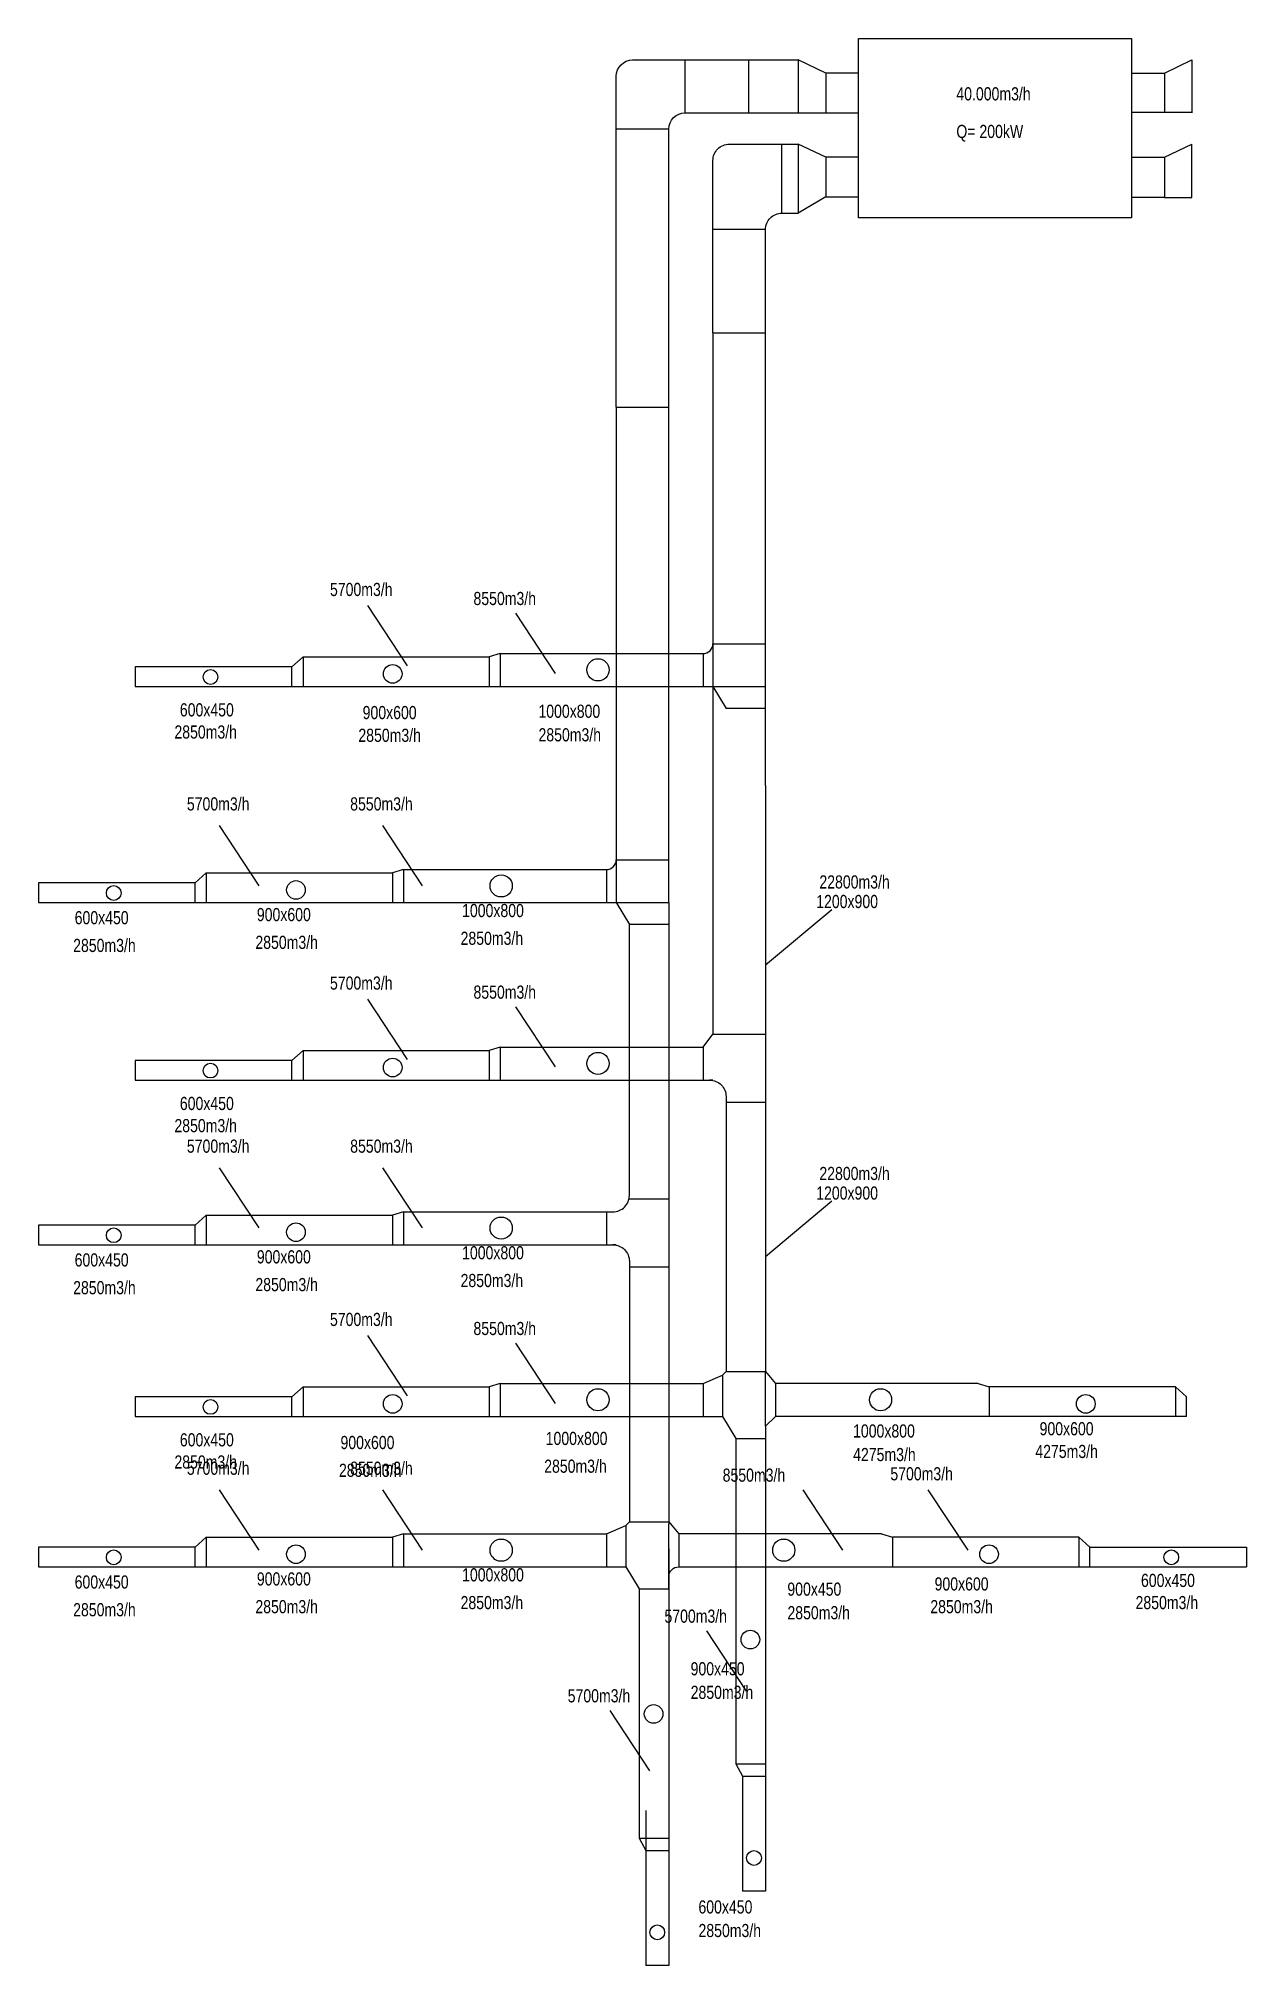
# Model space of a CAD drawing. Header units: metres. Extents: x 52842 to 69748, y 1819 to 8406.
# Drawn here: x 66074 to 69748, y 2546 to 8406 of the extents above; entities that cross this region are included whole.
import ezdxf

# ---------------------------------------------------------------- set-up
doc = ezdxf.new("R2010")
doc.units = ezdxf.units.M
for name, color, linetype in [('D', 1, 'Continuous'), ('L', 8, 'Continuous'), ('S', 3, 'Continuous'), ('T', 7, 'Continuous'), ('U', 5, 'Continuous')]:
    doc.layers.add(name, color=color, linetype=linetype)

msp = doc.modelspace()

# ---------------------------------------------------------------- texts
at = {"layer": 'T', "color": 1, "width": 0.8}
for s, p in [('40.000m3/h', (68865.8, 8218)), ('Q= 200kW', (68865.8, 8103.6)), ('5700m3/h', (66960.4, 6710.7)), ('8550m3/h', (67396.9, 6683.2)), ('600x450', (66503.8, 6344.6)), ('900x600', (67059.8, 6336.3)), ('1000x800', (67594.5, 6340.3)), ('2850m3/h', (66487.2, 6277.2)), ('2850m3/h', (67046.8, 6267.2)), ('2850m3/h', (67594.7, 6268.7)), ('22800m3/h', (68449.1, 5821.2)), ('1200x900', (68439.5, 5761.7)), ('5700m3/h', (66960.4, 5513.6)), ('8550m3/h', (67396.9, 5486.1)), ('600x450', (66503.8, 5147.5)), ('2850m3/h', (66487.2, 5080.1)), ('22800m3/h', (68449.1, 4934.6)), ('1200x900', (68439.5, 4875.1)), ('5700m3/h', (66960.4, 4490.7)), ('8550m3/h', (67396.9, 4463.2)), ('600x450', (66503.8, 4124.6)), ('1000x800', (67616.6, 4128.8)), ('1000x800', (68551.6, 4151.5)), ('900x600', (69119, 4158.3)), ('900x600', (66992.4, 4116.4)), ('4275m3/h', (68551.8, 4079.8)), ('4275m3/h', (69106, 4089.2)), ('2850m3/h', (66487.2, 4057.2)), ('2850m3/h', (66987.8, 4032)), ('2850m3/h', (67612.1, 4044.4)), ('900x450', (68351.7, 3670.5)), ('2850m3/h', (68351.9, 3598.8)), ('5700m3/h', (67977.8, 3588.3))]:
    msp.add_text(s, height=40, dxfattribs=at).set_placement(p)
at = {"layer": 'T', "color": 5, "width": 0.8}
for s, p in [('5700m3/h', (66525.2, 6058.5)), ('8550m3/h', (67021.9, 6058.5)), ('600x450', (66183.8, 5712.5)), ('900x600', (66738, 5721.9)), ('1000x800', (67362.3, 5734.2)), ('2850m3/h', (67357.7, 5649.9)), ('2850m3/h', (66179.2, 5628.1)), ('2850m3/h', (66733.5, 5637.5)), ('5700m3/h', (66525.2, 5017.7)), ('8550m3/h', (67021.9, 5017.7)), ('600x450', (66183.8, 4671.7)), ('900x600', (66738, 4681.1)), ('1000x800', (67362.3, 4693.5)), ('2850m3/h', (66733.5, 4596.7)), ('2850m3/h', (67357.7, 4609.1)), ('2850m3/h', (66179.2, 4587.3)), ('5700m3/h', (66525.2, 4038.2)), ('8550m3/h', (67021.9, 4038.2)), ('8550m3/h', (68154.9, 4017.2)), ('5700m3/h', (68665, 4021.3)), ('1000x800', (67362.3, 3714)), ('600x450', (66183.8, 3692.2)), ('900x600', (66738, 3701.6)), ('900x600', (68799.6, 3686.3)), ('600x450', (69427.4, 3697)), ('2850m3/h', (66179.2, 3607.9)), ('2850m3/h', (66733.5, 3617.2)), ('2850m3/h', (67357.7, 3629.6)), ('2850m3/h', (68786.6, 3617.2)), ('2850m3/h', (69410.9, 3629.6)), ('900x450', (68057.4, 3428.3)), ('5700m3/h', (67683.5, 3346.1)), ('2850m3/h', (68057.6, 3356.6)), ('600x450', (68081.2, 2704)), ('2850m3/h', (68081.4, 2632.3))]:
    msp.add_text(s, height=40, dxfattribs=at).set_placement(p)

# ---------------------------------------------------------------- linework, layer by layer
at = {"layer": 'D', "color": 1}
for points in [[(68125.3, 7511.1), (68125.3, 8035.1, -0.414214), (68175.3, 8085.1), (68384.7, 8085.1)], [(68285.3, 7511.1), (68285.3, 7825.1, -0.414214), (68335.3, 7875.1), (68384.7, 7875.1)], [(67478.5, 6535.6), (68095.3, 6535.6, 0.414214), (68125.3, 6565.6), (68125.3, 6565.5)], [(68125.3, 5238.5), (68115.3, 5238.5, -0.414214), (68165.3, 5188.5), (68165.3, 5171.5)]]:
    msp.add_lwpolyline(points, format="xyb", dxfattribs=at)
for points in [[(68335.3, 7875.1), (68335.3, 8085.1)], [(68468.3, 8045.1), (68384.7, 8085.1)], [(68384.7, 8085.1), (68384.7, 7875.1)], [(68568.3, 8045.1), (68468.3, 8045.1)], [(68468.3, 8045.1), (68468.3, 7925.1)], [(68468.3, 7925.1), (68384.7, 7875.1)], [(68468.3, 7925.1), (68568, 7925.1)], [(68285.3, 7825.1), (68125.3, 7825.1)], [(68125.3, 7511.1), (68125.3, 5377.8)], [(68125.3, 7511.1), (68285.3, 7511.1)], [(68285.3, 6134.6), (68285.3, 7511.1)], [(68125.3, 6565.6), (68285.3, 6565.6)], [(68285.3, 6435.6), (68285.3, 6565.5)], [(66844.6, 6495.6), (66878.5, 6525.6)], [(66878.5, 6525.6), (67444.7, 6525.6)], [(66878.5, 6525.6), (66878.5, 6435.6)], [(67478.5, 6535.6), (67444.7, 6525.6)], [(67444.7, 6525.6), (67444.7, 6435.6)], [(67478.5, 6535.6), (67478.5, 6435.6)], [(68095.3, 6535.5), (68095.3, 6435.6)], [(66844.6, 6495.6), (66368.1, 6495.6)], [(66368.1, 6495.6), (66368.1, 6435.6)], [(66844.6, 6435.6), (66844.6, 6495.6)], [(66368.1, 6435.6), (68125.3, 6435.6)], [(68125.3, 6435.6), (68165.3, 6368.6)], [(68125.3, 6435.6), (68285.3, 6435.6)], [(68285.3, 6368.6), (68165.3, 6368.6)], [(68285.3, 6134.6), (68285.3, 4352.2)], [(67478.5, 5338.5), (67444.7, 5328.5)], [(67478.5, 5338.5), (68095.3, 5338.5), (68125.3, 5377.8), (68165.3, 5377.8)], [(67478.5, 5338.5), (67478.5, 5238.5)], [(68095.3, 5338.5), (68095.3, 5238.5)], [(68165.3, 5377.8), (68285.3, 5377.8)], [(66844.6, 5298.5), (66368.1, 5298.5)], [(66368.1, 5298.5), (66368.1, 5238.5)], [(66844.6, 5298.5), (66878.5, 5328.5)], [(66844.6, 5238.5), (66844.6, 5298.5)], [(66878.5, 5328.5), (67444.7, 5328.5)], [(66878.5, 5328.5), (66878.5, 5238.5)], [(67444.7, 5328.5), (67444.7, 5238.5)], [(66368.1, 5238.5), (68125.3, 5238.5)], [(68165.3, 5171.5), (68165.3, 4352.2)], [(68165.3, 5171.5), (68285.3, 5171.5)], [(67478.5, 4315.6), (68095.3, 4315.6), (68154.3, 4340.9), (68165.3, 4352.2)], [(68154.3, 4340.9), (68154.3, 4215.6)], [(68165.3, 4352.2), (68285.3, 4352.2)], [(68285.3, 4185.6), (68285.3, 4352.2)], [(68285.3, 4352.2), (68315.3, 4315.6)], [(66844.6, 4275.6), (66878.5, 4305.6)], [(66878.5, 4305.6), (67444.7, 4305.6)], [(66878.5, 4305.6), (66878.5, 4215.6)], [(67478.5, 4315.6), (67444.7, 4305.6)], [(67444.7, 4305.6), (67444.7, 4215.6)], [(67478.5, 4315.6), (67478.5, 4215.6)], [(68095.3, 4315.6), (68095.3, 4215.6)], [(68315.3, 4315.6), (68315.3, 4215.6)], [(68932.1, 4315.6), (68315.3, 4315.6)], [(68932.1, 4315.6), (68965.9, 4305.6)], [(69532.2, 4305.6), (68965.9, 4305.6)], [(68965.9, 4305.6), (68965.9, 4215.6)], [(69566, 4275.6), (69532.2, 4305.6)], [(69532.2, 4305.6), (69532.2, 4215.6)], [(66844.6, 4275.6), (66368.1, 4275.6)], [(66368.1, 4275.6), (66368.1, 4215.6)], [(66844.6, 4215.6), (66844.6, 4275.6)], [(69566, 4215.6), (69566, 4275.6)], [(66368.1, 4215.6), (68154.3, 4215.6)], [(68154.3, 4215.6), (68195.3, 4148.6)], [(69566, 4215.6), (68315.3, 4215.6), (68285.3, 4185.6)], [(68285.3, 4185.6), (68285.3, 4148.6)], [(68195.3, 4148.6), (68285.3, 4148.6)], [(68195.3, 4148.6), (68195.3, 3159.4), (68215.3, 3121.4)], [(68285.3, 4148.6), (68285.3, 2772.1)], [(68195.3, 3159.4), (68285.3, 3159.4)], [(68215.3, 3121.4), (68215.3, 2772.1)], [(68215.3, 3121.4), (68285.3, 3121.4)], [(68285.3, 2772.1), (68215.3, 2772.1)]]:
    msp.add_lwpolyline(points, dxfattribs=at)
for centre, radius in [((67775.5, 6486.2), 33.7), ((66597, 6464.5), 22.4), ((67151.2, 6473.9), 28.4), ((66597, 5267.4), 22.4), ((67151.2, 5276.8), 28.4), ((67775.5, 5289.2), 33.7), ((67151.2, 4253.9), 28.4), ((67775.5, 4266.3), 33.7), ((68635.2, 4266.3), 33.7), ((69259.4, 4253.9), 28.4), ((66597, 4244.5), 22.4), ((68239.1, 3537), 28.4), ((68250.2, 2872.9), 22.4)]:
    msp.add_circle(centre, radius, dxfattribs=at)
at = {"layer": 'L', "color": 1}
for points in [[(67196.7, 6498.8), (67075.9, 6681.9)], [(67646.7, 6475.4), (67525.9, 6658.5)], [(68487.2, 5756.6), (68285.3, 5587.6)], [(67196.7, 5301.7), (67075.9, 5484.8)], [(67646.7, 5278.4), (67525.9, 5461.4)], [(68487.2, 4870), (68285.3, 4701)], [(67196.7, 4278.8), (67075.9, 4461.9)], [(67646.7, 4255.5), (67525.9, 4438.5)], [(68227.6, 3380.5), (68106.8, 3563.6)]]:
    msp.add_lwpolyline(points, dxfattribs=at)
at = {"layer": 'L', "color": 5}
for points in [[(66745.3, 5829.7), (66624.5, 6012.7)], [(67242, 5829.7), (67121.1, 6012.7)], [(66745.3, 4788.9), (66624.5, 4971.9)], [(67242, 4788.9), (67121.1, 4971.9)], [(66745.3, 3809.4), (66624.5, 3992.5)], [(67242, 3809.4), (67121.1, 3992.5)], [(68520.2, 3809.4), (68399.4, 3992.5)], [(68901.3, 3809.4), (68780.5, 3992.5)], [(67933.3, 3138.4), (67812.5, 3321.4)]]:
    msp.add_lwpolyline(points, dxfattribs=at)
at = {"layer": 'S', "color": 1}
msp.add_lwpolyline([(68568, 8406.1), (69398.8, 8406.1), (69398.8, 7861), (68568, 7861)], close=True, dxfattribs=at)
at = {"layer": 'S', "color": 5}
for points in [[(69498.5, 8301.3), (69582.1, 8341.3)], [(69582.1, 8341.3), (69582.1, 8180.4)], [(69398.5, 8301.3), (69498.5, 8301.3)], [(69498.5, 8301.3), (69498.5, 8181.3)], [(69582.1, 8181.3), (69398.8, 8181.3)]]:
    msp.add_lwpolyline(points, dxfattribs=at)
at = {"layer": 'S', "color": 1}
for points in [[(69398.5, 8045.1), (69498.5, 8045.1)], [(69498.5, 8045.1), (69582.1, 8085.1)], [(69498.5, 7922.6), (69582.1, 7922.6), (69582.1, 8085.1)], [(69498.5, 8045.1), (69498.8, 7922.6)], [(69498.8, 7922.6), (69398.8, 7922.6)]]:
    msp.add_lwpolyline(points, dxfattribs=at)
at = {"layer": 'U', "color": 5}
for points in [[(67831.1, 7285), (67831.1, 8291.2, -0.414203), (67881.1, 8341.2), (68234.1, 8341.2)], [(67991.1, 7285), (67991.1, 8130.4, -0.414203), (68041.1, 8180.4), (68234.1, 8180.4)], [(67184.3, 5878.6), (67801.1, 5878.6, 0.414214), (67831.1, 5908.6), (67831.1, 5908.5)], [(67184.3, 4837.8), (67821.1, 4837.8, 0.414214), (67871.1, 4887.8), (67871.1, 5711.5)], [(67831.1, 4737.7), (67821.1, 4737.7, -0.414214), (67871.1, 4687.7), (67871.1, 4670.7)], [(67991.1, 3691.3), (67991.1, 3728.3, -0.414214), (68021.1, 3758.3), (69748.3, 3758.3)]]:
    msp.add_lwpolyline(points, format="xyb", dxfattribs=at)
for points in [[(68041.1, 8180.4), (68041.1, 8341.2)], [(68234.1, 8341.2), (68384.7, 8341.3)], [(68234.1, 8180.4), (68234.1, 8341.2)], [(68468.3, 8301.3), (68384.7, 8341.3)], [(68384.7, 8341.3), (68384.7, 8180.4)], [(68568.3, 8301.3), (68468.3, 8301.3)], [(68468.3, 8301.3), (68468.3, 8181.3)], [(68234.1, 8180.4), (68384.7, 8180.4)], [(68384.7, 8180.4), (68468.3, 8180.4)], [(68468.3, 8180.4), (68568, 8180.4)], [(67991.1, 8130.4), (67831.1, 8130.4)], [(67831.1, 7285), (67831.1, 5778.5)], [(67831.1, 7285), (67991.1, 7285)], [(67991.1, 5908.5), (67991.1, 7285)], [(66550.3, 5838.5), (66584.2, 5868.5)], [(66584.2, 5868.5), (67150.5, 5868.5)], [(66584.2, 5868.5), (66584.2, 5778.5)], [(67184.3, 5878.6), (67150.5, 5868.5)], [(67150.5, 5868.5), (67150.5, 5778.5)], [(67184.3, 5878.6), (67184.3, 5778.5)], [(67801.1, 5878.5), (67801.1, 5778.5)], [(67831.1, 5908.6), (67991.1, 5908.6)], [(67991.1, 5778.5), (67991.1, 5908.5)], [(66550.3, 5838.5), (66073.9, 5838.5)], [(66073.9, 5838.5), (66073.9, 5778.5)], [(66550.3, 5778.5), (66550.3, 5838.5)], [(66073.9, 5778.5), (67831.1, 5778.5)], [(67831.1, 5778.5), (67871.1, 5711.5)], [(67831.1, 5778.5), (67991.1, 5778.5)], [(67991.1, 5778.5), (67991.1, 3888.2)], [(67991.1, 5711.5), (67871.1, 5711.5)], [(67871.1, 4877), (67991.1, 4877)], [(66550.3, 4797.7), (66584.2, 4827.7)], [(66584.2, 4827.7), (67150.5, 4827.7)], [(66584.2, 4827.7), (66584.2, 4737.7)], [(67184.3, 4837.8), (67150.5, 4827.7)], [(67150.5, 4827.7), (67150.5, 4737.7)], [(67184.3, 4837.8), (67184.3, 4737.7)], [(67801.1, 4837.7), (67801.1, 4737.7)], [(66550.3, 4797.7), (66073.9, 4797.7)], [(66073.9, 4797.7), (66073.9, 4737.7)], [(66550.3, 4737.7), (66550.3, 4797.7)], [(66073.9, 4737.7), (67831.1, 4737.7)], [(67871.1, 4670.7), (67871.1, 3894.9)], [(67871.1, 4670.7), (67991.1, 4670.7)], [(67184.3, 3858.3), (67801.1, 3858.2), (67860.1, 3883.6), (67871.1, 3894.9)], [(67860.1, 3883.6), (67860.1, 3758.3)], [(67871.1, 3894.9), (67991.1, 3894.9)], [(67991.1, 3894.9), (68021.1, 3858.2)], [(67991.1, 3728.3), (67991.1, 3888.2)], [(66550.3, 3818.3), (66073.9, 3818.3)], [(66073.9, 3818.3), (66073.9, 3758.3)], [(66550.3, 3818.3), (66584.2, 3848.3)], [(66550.3, 3758.3), (66550.3, 3818.3)], [(66584.2, 3848.3), (67150.5, 3848.3)], [(66584.2, 3848.3), (66584.2, 3758.3)], [(67184.3, 3858.3), (67150.5, 3848.3)], [(67150.5, 3848.3), (67150.5, 3758.3)], [(67184.3, 3858.3), (67184.3, 3758.3)], [(67801.1, 3858.2), (67801.1, 3758.3)], [(67991.1, 3813.1), (67991.1, 2546)], [(68637.9, 3858.3), (68021, 3858.3)], [(68021.1, 3858.2), (68021.1, 3758.3)], [(68637.9, 3858.3), (68671.6, 3848.3)], [(69237.9, 3848.3), (68671.6, 3848.3)], [(68671.6, 3848.3), (68671.6, 3758.3)], [(69271.8, 3818.3), (69237.9, 3848.3)], [(69237.9, 3848.3), (69237.9, 3758.3)], [(69271.8, 3758.3), (69271.8, 3818.3)], [(69271.8, 3818.3), (69748.3, 3818.3)], [(69748.3, 3818.3), (69748.3, 3758.3)], [(66073.9, 3758.3), (67860.1, 3758.3)], [(67860.1, 3758.3), (67901.1, 3691.3)], [(67901.1, 3691.3), (67991.1, 3691.3)], [(67901.1, 3691.3), (67901.1, 2933.3), (67921.1, 2895.2)], [(67921.1, 3017), (67921.1, 2546)], [(67901.1, 2933.3), (67991.1, 2933.3)], [(67921.1, 2895.2), (67991.1, 2895.2)], [(67991.1, 2546), (67921.1, 2546)]]:
    msp.add_lwpolyline(points, dxfattribs=at)
for centre, radius in [((67481.2, 5829.2), 33.7), ((66302.7, 5807.5), 22.4), ((66857, 5816.8), 28.4), ((67481.2, 4788.4), 33.7), ((66302.7, 4766.7), 22.4), ((66857, 4776), 28.4), ((66302.7, 3787.2), 22.4), ((66857, 3796.6), 28.4), ((67481.2, 3809), 33.7), ((68340.9, 3809), 33.7), ((68965.2, 3796.6), 28.4), ((69519.4, 3787.2), 22.4), ((67944.9, 3310.9), 28.4), ((67955.9, 2646.7), 22.4)]:
    msp.add_circle(centre, radius, dxfattribs=at)

msp.set_redraw_order([(e.dxf.handle, doc.entitydb.next_handle()) for e in msp.query("TEXT MTEXT ATTDEF DIMENSION ARC_DIMENSION")])  # texts and dimensions are drawn at this point

doc.saveas('drawing.dxf')
